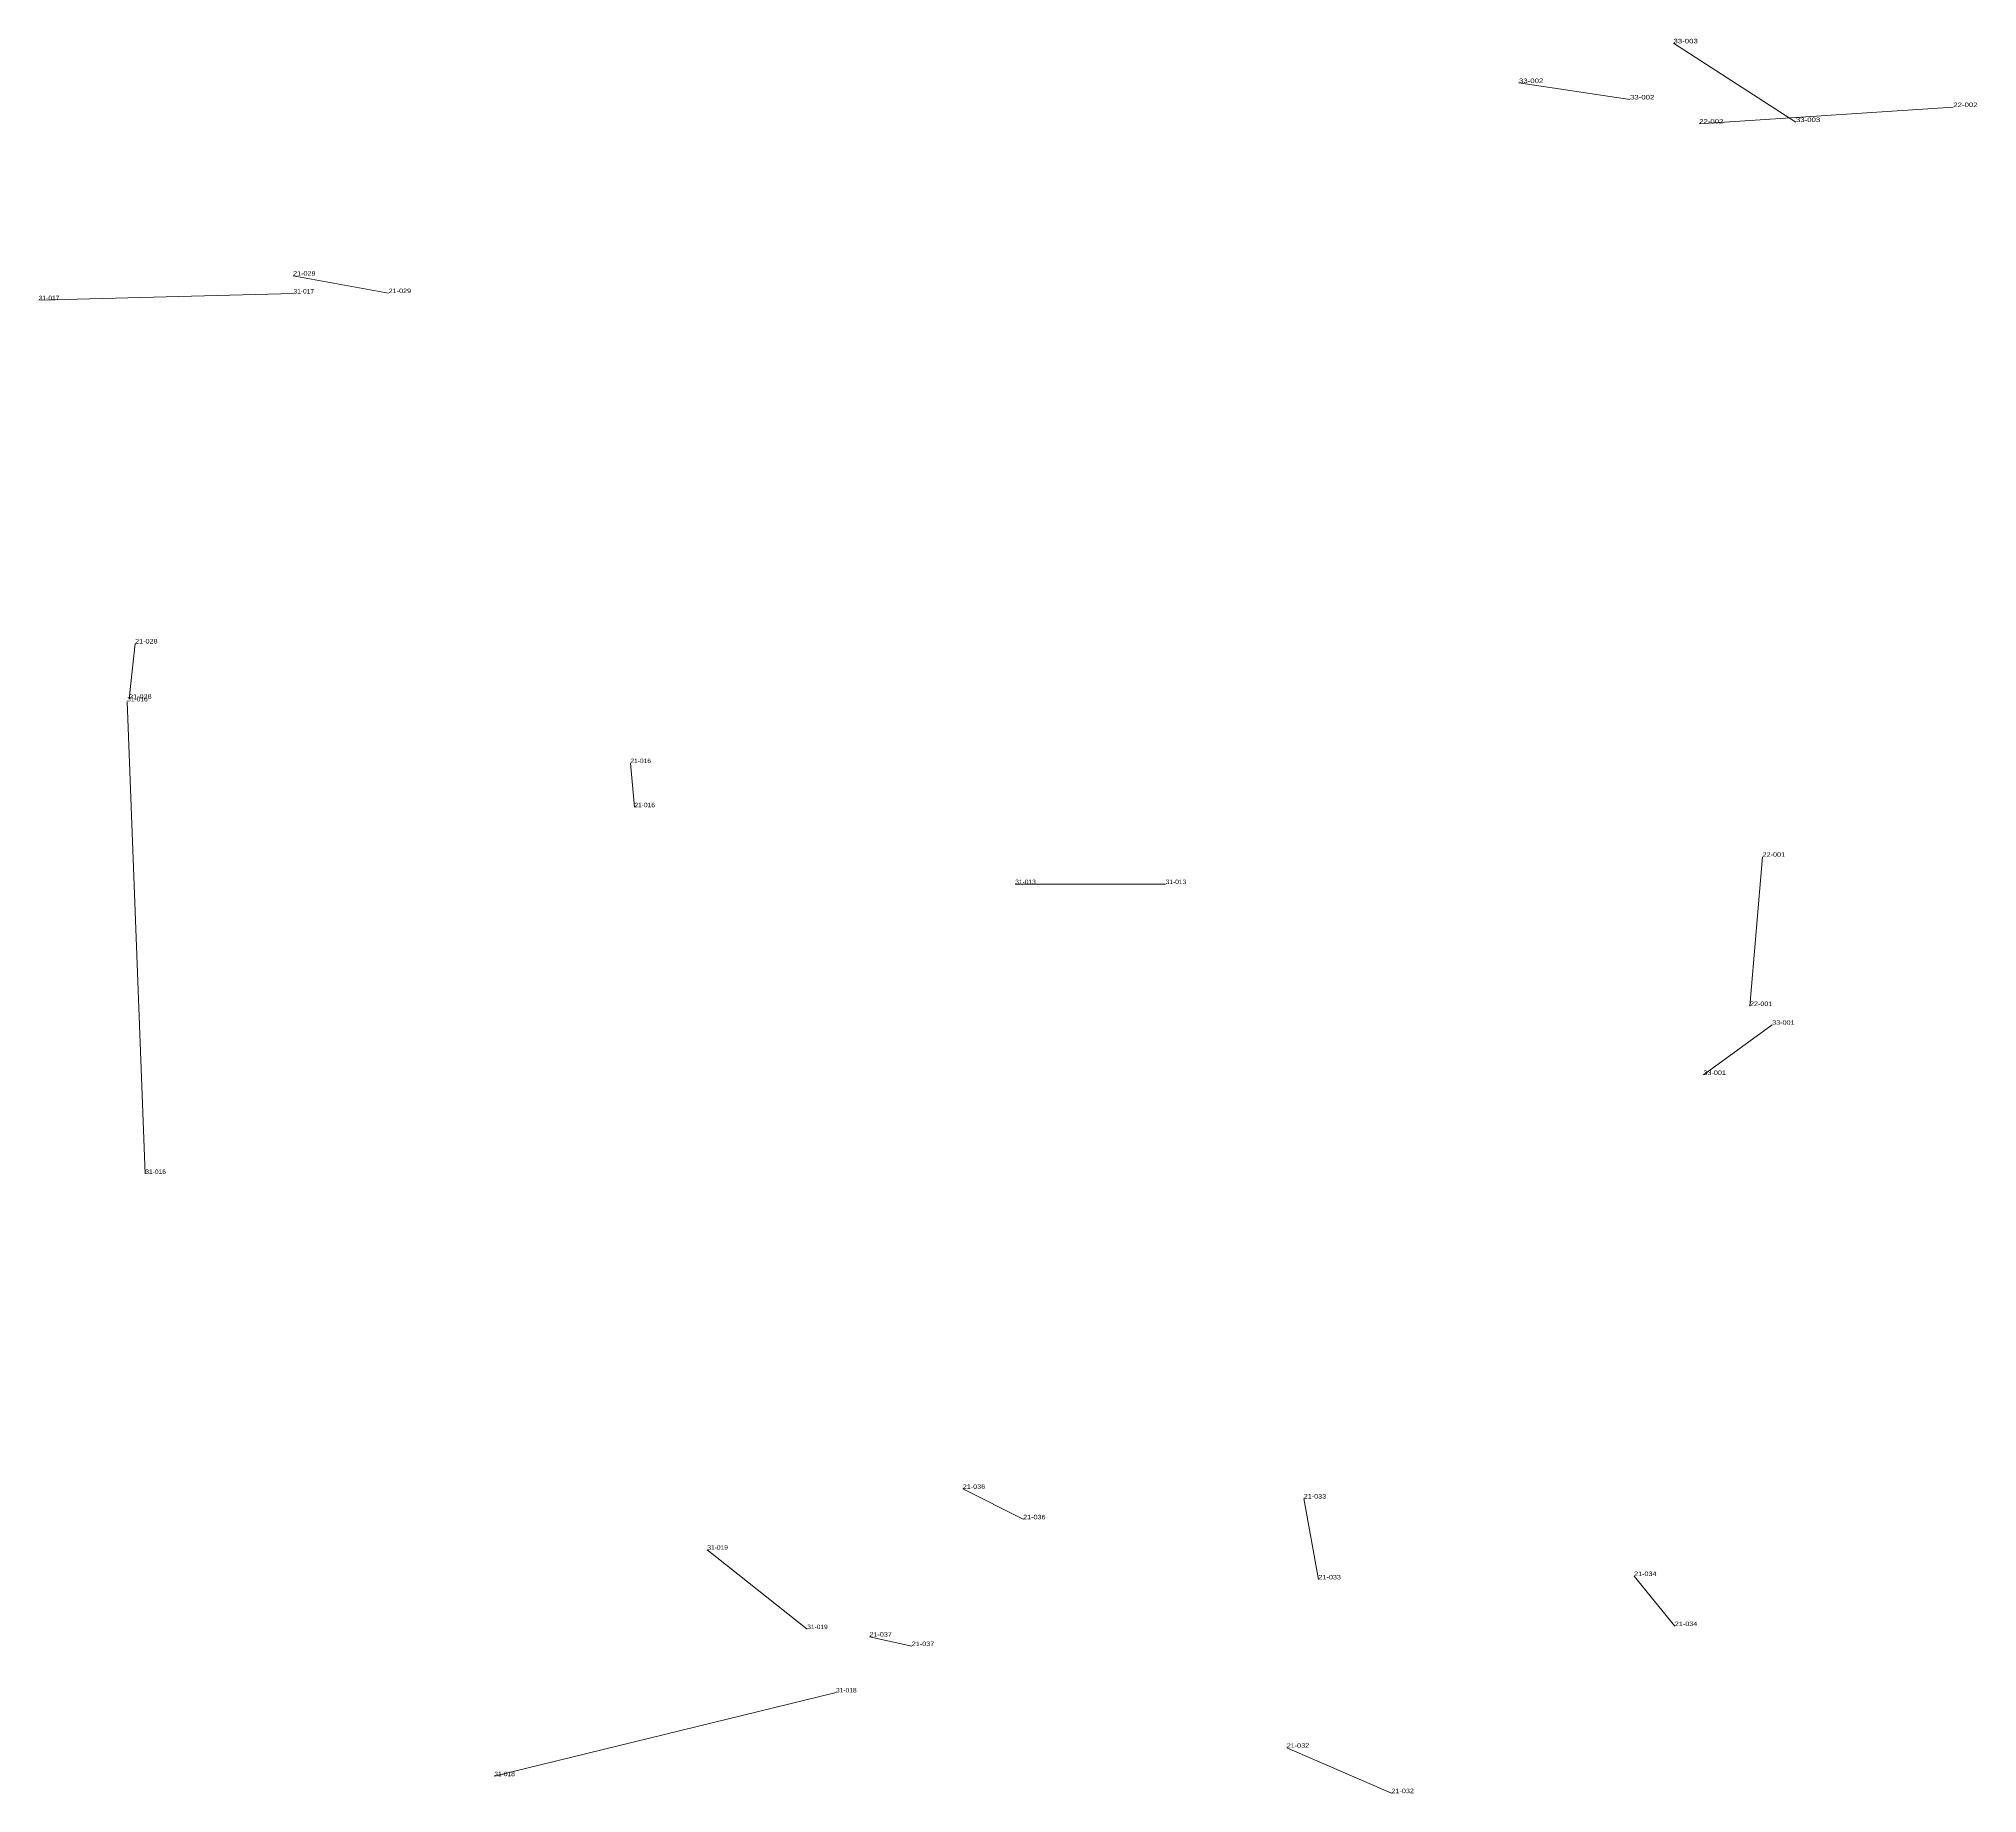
# Model space of a CAD drawing. Header units: metres. Extents: x 571156 to 607184, y 703608 to 727431.
# Drawn here: x 594974 to 595838, y 710606 to 711388 of the extents above; entities that cross this region are included whole.
import ezdxf

# ---------------------------------------------------------------- set-up
doc = ezdxf.new("R2010")
doc.units = ezdxf.units.M
doc.header["$LTSCALE"] = 0.8
doc.layers.add('60', color=7, linetype='Continuous', lineweight=13)
doc.layers.add('61', color=7, linetype='Continuous')

msp = doc.modelspace()

# ---------------------------------------------------------------- linework, layer by layer
at = {"layer": '60'}
for p, q in [((595702.43, 711385.61), (595756.95, 711350.56)), ((595683.05, 711360.61), (595633.61, 711367.94)), ((595827.05, 711357.24), (595713.82, 711349.82)), ((595087.62, 711282.12), (595130.18, 711274.36)), ((595087.82, 711274.16), (594974.36, 711271.19)), ((595014.6, 711093.67), (595017.26, 711118.3)), ((595013.73, 711092.52), (595021.8, 710882.05)), ((595239.64, 711045.38), (595237.85, 711065.04)), ((595742.12, 711023.3), (595736.49, 710956.85)), ((595476.24, 711011.15), (595409.24, 711011.15)), ((595746.35, 710948.49), (595715.77, 710926.13)), ((595412.75, 710728.23), (595385.88, 710741.8)), ((595544.31, 710701.46), (595537.75, 710737.48)), ((595316.6, 710679.32), (595272.11, 710714.68)), ((595703.04, 710680.68), (595684.86, 710702.98)), ((595363.18, 710671.79), (595344.31, 710675.94)), ((595329.45, 710651.12), (595177.23, 710613.82)), ((595530.15, 710626.48), (595576.81, 710606.26))]:
    msp.add_line(p, q, dxfattribs=at)

# ---------------------------------------------------------------- texts
for s, width, p in [('33-002', 1.3, (595633.61, 711367.94)), ('22-002', 1.3, (595713.82, 711349.82)), ('33-003', 1.3, (595756.95, 711350.56)), ('31-017', 1.1, (594974.36, 711271.19)), ('21-029', 1.2, (595130.18, 711274.36)), ('21-028', 1.2, (595017.26, 711118.3)), ('21-016', 1.1, (595237.85, 711065.04)), ('31-013', 1.1, (595409.24, 711011.15)), ('22-001', 1.2, (595736.49, 710956.85)), ('33-001', 1.2, (595715.77, 710926.13)), ('31-016', 1.1, (595021.8, 710882.05)), ('21-036', 1.2, (595385.88, 710741.8)), ('21-033', 1.2, (595537.75, 710737.48)), ('31-019', 1.1, (595272.11, 710714.68)), ('21-034', 1.2, (595684.86, 710702.98)), ('21-037', 1.2, (595344.31, 710675.94)), ('31-018', 1.1, (595177.23, 710613.82)), ('21-032', 1.2, (595576.81, 710606.26))]:
    msp.add_text(s, height=2, dxfattribs=dict(at, width=width)).set_placement(p)
at = {"layer": '61'}
for s, width, p in [('33-003', 1.3, (595702.43, 711385.61)), ('33-002', 1.3, (595683.05, 711360.61)), ('22-002', 1.3, (595827.05, 711357.24)), ('21-029', 1.2, (595087.62, 711282.12)), ('31-017', 1.1, (595087.82, 711274.16)), ('31-016', 1.1, (595013.73, 711092.52)), ('21-028', 1.2, (595014.6, 711093.67)), ('21-016', 1.1, (595239.64, 711045.38)), ('22-001', 1.2, (595742.12, 711023.3)), ('31-013', 1.1, (595476.24, 711011.15)), ('33-001', 1.2, (595746.35, 710948.49)), ('21-036', 1.2, (595412.75, 710728.23)), ('21-033', 1.2, (595544.31, 710701.46)), ('31-019', 1.1, (595316.6, 710679.32)), ('21-034', 1.2, (595703.04, 710680.68)), ('21-037', 1.2, (595363.18, 710671.79)), ('31-018', 1.1, (595329.45, 710651.12)), ('21-032', 1.2, (595530.15, 710626.48))]:
    msp.add_text(s, height=2, dxfattribs=dict(at, width=width)).set_placement(p)

doc.saveas('drawing.dxf')
